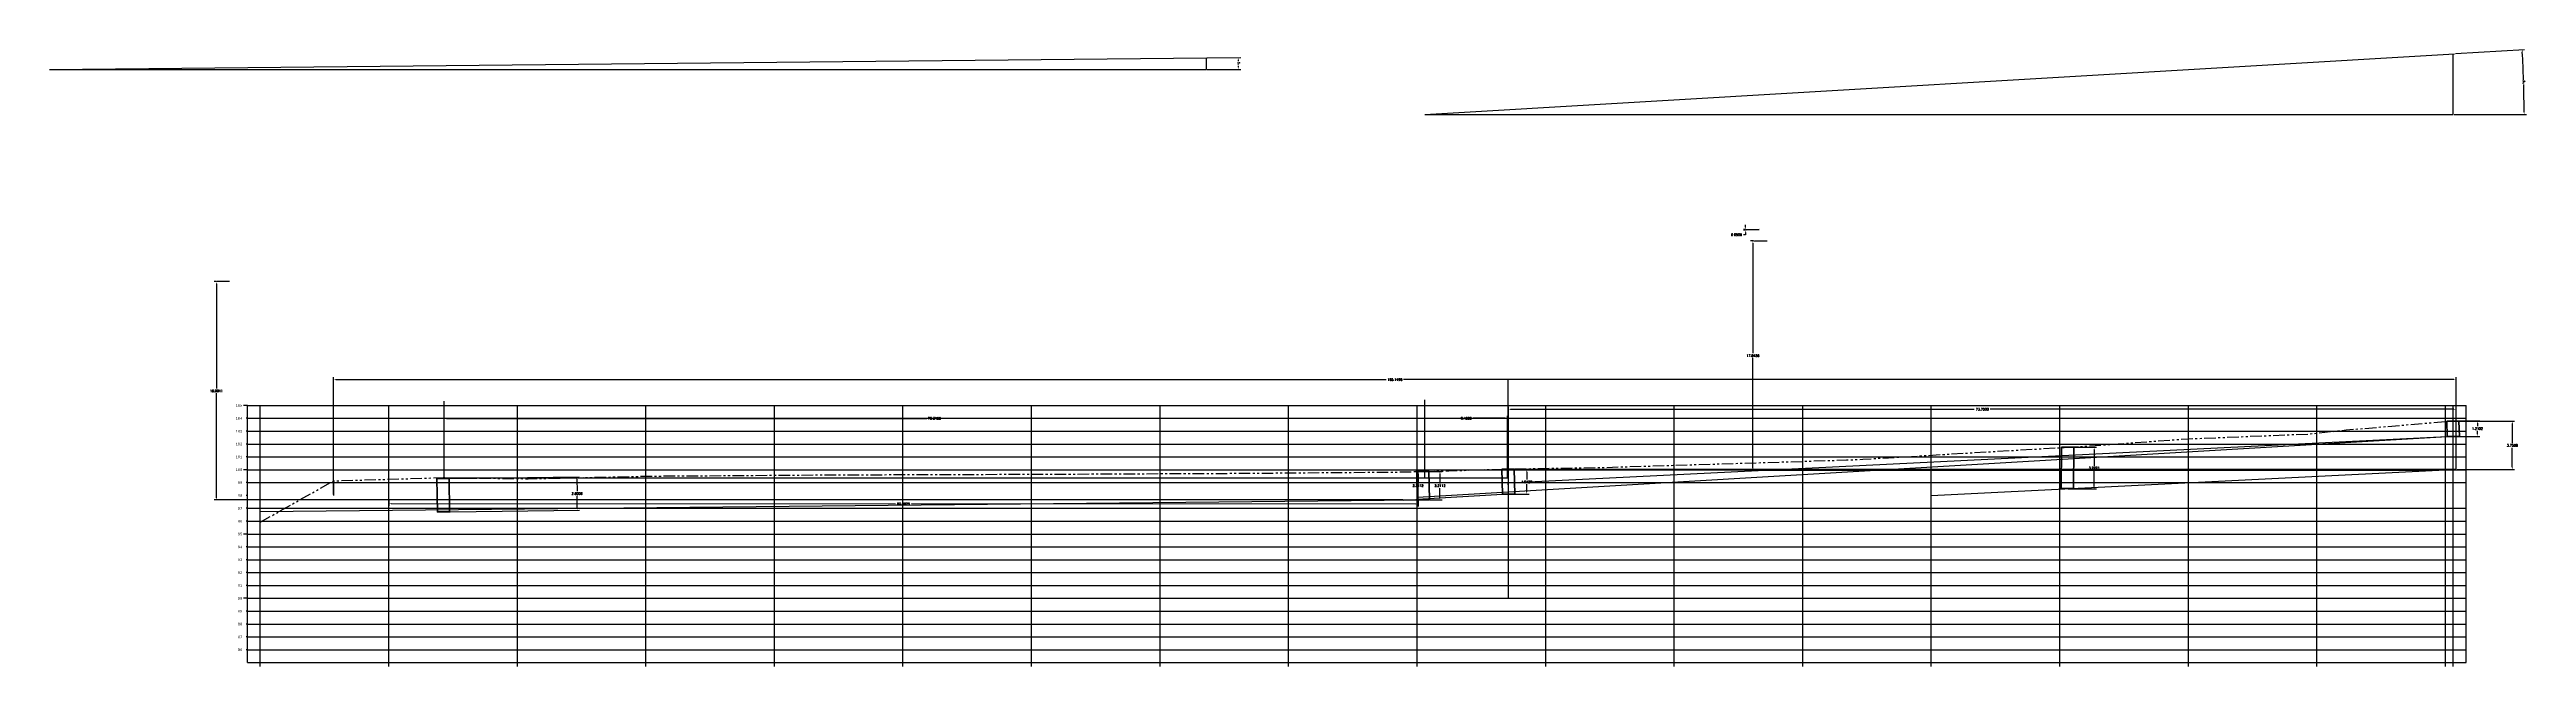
# Model space of a CAD drawing. Header units: metres. Extents: x 0 to 1752, y 632 to 1210.
# Drawn here: x 1338.5 to 1531.2, y 1116.1 to 1164 of the extents above; entities that cross this region are included whole.
import ezdxf
from ezdxf.enums import TextEntityAlignment as Align

# ---------------------------------------------------------------- set-up
doc = ezdxf.new("R2010")
doc.units = ezdxf.units.M
doc.header["$PDMODE"] = 32
doc.header["$PDSIZE"] = 0.2
doc.linetypes.add('SECCION1', pattern=[0.895, 0.45, -0.095, 0.08, -0.095, 0.08, -0.095])
doc.linetypes.add('SECCION3', pattern=[1.79, 0.9, -0.19, 0.16, -0.19, 0.16, -0.19])
for name, color, linetype in [('CVL_PERF', 2, 'SECCION1'), ('CVL_PERF_CUAD', 1, 'Continuous'), ('CVL_PERF_RET', 8, 'Continuous'), ('CVL_PERF_TX', 2, 'Continuous')]:
    doc.layers.add(name, color=color, linetype=linetype)
doc.styles.add('MONOTXT4', font='monotxt4.shx')
doc.styles.get("Standard").update_dxf_attribs({"font": 'simplex.shx'})
doc.dimstyles.get("Standard").update_dxf_attribs({"dimtxt": 0.18, "dimasz": 0.18, "dimexe": 0.18, "dimexo": 0.0625, "dimgap": 0.09, "dimtad": 0, "dimtih": 1, "dimtoh": 1, "dimdec": 4, "dimzin": 0, "dimdsep": 46, "dimtxsty": 'Standard', "dimcen": 0.09, "dimadec": 0, "dimazin": 0, "dimtfac": 1, "dimtdec": 4, "dimtofl": 0, "dimtmove": 0, "dimatfit": 3, "dimfxl": 1, "dimtolj": 1, "dimtzin": 0, "dimarcsym": 0})

# ---------------------------------------------------------------- blocks, each defined once
blk = doc.blocks.new('*D71')
at = {"color": 0, "lineweight": -2, "transparency": 16777216}
for p, q in [((1525.56, 1135.17), (1527.56, 1135.17)), ((1527.38, 1134.99), (1527.38, 1134.75)), ((1525.56, 1133.96), (1527.56, 1133.96)), ((1527.38, 1134.14), (1527.38, 1134.39))]:
    blk.add_line(p, q, dxfattribs=at)
at = {"color": 0, "lineweight": 25, "transparency": 16777216}
for points in [[(1527.35, 1134.99), (1527.41, 1134.99), (1527.38, 1135.17)], [(1527.35, 1134.14), (1527.41, 1134.14), (1527.38, 1133.96)]]:
    blk.add_solid(points, dxfattribs=at)
at = {"layer": 'Defpoints', "color": 0, "lineweight": 25, "transparency": 16777216}
for p in [(1525.5, 1135.17), (1525.5, 1133.96), (1527.38, 1133.96)]:
    blk.add_point(p, dxfattribs=at)
at = {"color": 0, "transparency": 16777216, "insert": (1527.38, 1134.57), "char_height": 0.18, "attachment_point": 5}
blk.add_mtext('\\A1;1.2102', dxfattribs=at)
blk = doc.blocks.new('*D74')
at = {"color": 0, "lineweight": -2, "transparency": 16777216}
for p, q in [((1360.58, 1129.43), (1360.58, 1138.56)), ((1360.76, 1138.38), (1442.49, 1138.38)), ((1525.55, 1138.38), (1443.83, 1138.38)), ((1525.73, 1131.44), (1525.73, 1138.56))]:
    blk.add_line(p, q, dxfattribs=at)
at = {"color": 0, "lineweight": 25, "transparency": 16777216}
for points in [[(1360.76, 1138.41), (1360.76, 1138.35), (1360.58, 1138.38)], [(1525.55, 1138.41), (1525.55, 1138.35), (1525.73, 1138.38)]]:
    blk.add_solid(points, dxfattribs=at)
at = {"layer": 'Defpoints', "color": 0, "lineweight": 25, "transparency": 16777216}
for p in [(1525.73, 1138.38), (1525.73, 1131.38), (1360.58, 1129.36)]:
    blk.add_point(p, dxfattribs=at)
at = {"color": 0, "transparency": 16777216, "insert": (1443.16, 1138.38), "char_height": 0.18, "attachment_point": 5}
blk.add_mtext('\\A1;165.1496', dxfattribs=at)
blk = doc.blocks.new('*D76')
at = {"color": 0, "lineweight": -2, "transparency": 16777216}
for p, q in [((1451.98, 1131.44), (1451.98, 1136.25)), ((1452.16, 1136.07), (1488.24, 1136.07)), ((1525.55, 1136.07), (1489.48, 1136.07)), ((1525.73, 1131.44), (1525.73, 1136.25))]:
    blk.add_line(p, q, dxfattribs=at)
at = {"color": 0, "lineweight": 25, "transparency": 16777216}
for points in [[(1452.16, 1136.1), (1452.16, 1136.04), (1451.98, 1136.07)], [(1525.55, 1136.1), (1525.55, 1136.04), (1525.73, 1136.07)]]:
    blk.add_solid(points, dxfattribs=at)
at = {"layer": 'Defpoints', "color": 0, "lineweight": 25, "transparency": 16777216}
for p in [(1451.98, 1136.07), (1451.98, 1131.38), (1525.73, 1131.38)]:
    blk.add_point(p, dxfattribs=at)
at = {"color": 0, "transparency": 16777216, "insert": (1488.86, 1136.07), "char_height": 0.18, "attachment_point": 5}
blk.add_mtext('\\A1;73.7500', dxfattribs=at)
blk = doc.blocks.new('*D77')
at = {"color": 0, "lineweight": -2, "transparency": 16777216}
for p, q in [((1445.5, 1130.76), (1445.5, 1135.55)), ((1445.68, 1135.37), (1448.18, 1135.37)), ((1451.75, 1135.37), (1449.25, 1135.37)), ((1451.93, 1130.76), (1451.93, 1135.55))]:
    blk.add_line(p, q, dxfattribs=at)
at = {"color": 0, "lineweight": 25, "transparency": 16777216}
for points in [[(1445.68, 1135.4), (1445.68, 1135.34), (1445.5, 1135.37)], [(1451.75, 1135.4), (1451.75, 1135.34), (1451.93, 1135.37)]]:
    blk.add_solid(points, dxfattribs=at)
at = {"layer": 'Defpoints', "color": 0, "lineweight": 25, "transparency": 16777216}
for p in [(1445.5, 1135.37), (1445.5, 1130.7), (1451.93, 1130.7)]:
    blk.add_point(p, dxfattribs=at)
at = {"color": 0, "transparency": 16777216, "insert": (1448.71, 1135.37), "char_height": 0.18, "attachment_point": 5}
blk.add_mtext('\\A1;6.4300', dxfattribs=at)
blk = doc.blocks.new('*D78')
at = {"color": 0, "lineweight": -2, "transparency": 16777216}
for p, q in [((1369.19, 1130.76), (1369.19, 1135.53)), ((1369.37, 1135.35), (1406.74, 1135.35)), ((1445.32, 1135.35), (1407.95, 1135.35)), ((1445.5, 1130.76), (1445.5, 1135.53))]:
    blk.add_line(p, q, dxfattribs=at)
at = {"color": 0, "lineweight": 25, "transparency": 16777216}
for points in [[(1369.37, 1135.38), (1369.37, 1135.32), (1369.19, 1135.35)], [(1445.32, 1135.38), (1445.32, 1135.32), (1445.5, 1135.35)]]:
    blk.add_solid(points, dxfattribs=at)
at = {"layer": 'Defpoints', "color": 0, "lineweight": 25, "transparency": 16777216}
for p in [(1369.19, 1135.35), (1369.19, 1130.7), (1445.5, 1130.7)]:
    blk.add_point(p, dxfattribs=at)
at = {"color": 0, "transparency": 16777216, "insert": (1407.34, 1135.35), "char_height": 0.18, "attachment_point": 5}
blk.add_mtext('\\A1;76.3100', dxfattribs=at)
blk = doc.blocks.new('*D79')
at = {"color": 0, "lineweight": -2, "transparency": 16777216}
for p, q in [((1525.56, 1135.13), (1530.27, 1135.13)), ((1530.09, 1134.95), (1530.09, 1133.43)), ((1530.09, 1131.56), (1530.09, 1133.07)), ((1525.79, 1131.38), (1530.27, 1131.38))]:
    blk.add_line(p, q, dxfattribs=at)
at = {"color": 0, "lineweight": 25, "transparency": 16777216}
for points in [[(1530.06, 1134.95), (1530.12, 1134.95), (1530.09, 1135.13)], [(1530.06, 1131.56), (1530.12, 1131.56), (1530.09, 1131.38)]]:
    blk.add_solid(points, dxfattribs=at)
at = {"layer": 'Defpoints', "color": 0, "lineweight": 25, "transparency": 16777216}
for p in [(1525.5, 1135.13), (1525.73, 1131.38), (1530.09, 1131.38)]:
    blk.add_point(p, dxfattribs=at)
at = {"color": 0, "lineweight": 30, "transparency": 16777216, "insert": (1530.09, 1133.25), "char_height": 0.18, "attachment_point": 5}
blk.add_mtext('\\A1;3.7568', dxfattribs=at)
blk = doc.blocks.new('*D80')
at = {"color": 0, "lineweight": -2, "transparency": 16777216}
for p, q in [((1452.15, 1131.38), (1453.6, 1131.38)), ((1453.42, 1131.2), (1453.42, 1130.6)), ((1452.15, 1129.46), (1453.6, 1129.46)), ((1453.42, 1129.64), (1453.42, 1130.24))]:
    blk.add_line(p, q, dxfattribs=at)
at = {"color": 0, "lineweight": 25, "transparency": 16777216}
for points in [[(1453.39, 1131.2), (1453.45, 1131.2), (1453.42, 1131.38)], [(1453.39, 1129.64), (1453.45, 1129.64), (1453.42, 1129.46)]]:
    blk.add_solid(points, dxfattribs=at)
at = {"layer": 'Defpoints', "color": 0, "lineweight": 25, "transparency": 16777216}
for p in [(1452.08, 1131.38), (1452.08, 1129.46), (1453.42, 1129.46)]:
    blk.add_point(p, dxfattribs=at)
at = {"color": 0, "lineweight": 25, "transparency": 16777216, "insert": (1453.42, 1130.42), "char_height": 0.18, "attachment_point": 5}
blk.add_mtext('\\A1;1.9127', dxfattribs=at)
blk = doc.blocks.new('*D81')
at = {"color": 0, "lineweight": -2, "transparency": 16777216}
for p, q in [((1445.87, 1131.23), (1446.85, 1131.23)), ((1446.67, 1131.05), (1446.67, 1130.3)), ((1446.67, 1129.2), (1446.67, 1129.94)), ((1445.91, 1129.02), (1446.85, 1129.02))]:
    blk.add_line(p, q, dxfattribs=at)
at = {"color": 0, "lineweight": 25, "transparency": 16777216}
for points in [[(1446.64, 1131.05), (1446.7, 1131.05), (1446.67, 1131.23)], [(1446.64, 1129.2), (1446.7, 1129.2), (1446.67, 1129.02)]]:
    blk.add_solid(points, dxfattribs=at)
at = {"layer": 'Defpoints', "color": 0, "lineweight": 25, "transparency": 16777216}
for p in [(1445.81, 1131.23), (1445.85, 1129.02), (1446.67, 1129.02)]:
    blk.add_point(p, dxfattribs=at)
at = {"color": 0, "lineweight": 25, "transparency": 16777216, "insert": (1446.67, 1130.12), "char_height": 0.18, "attachment_point": 5}
blk.add_mtext('\\A1;2.2112', dxfattribs=at)
blk = doc.blocks.new('*D82')
at = {"color": 0, "lineweight": -2, "transparency": 16777216}
for p, q in [((1444.91, 1131.23), (1444.79, 1131.23)), ((1444.97, 1131.05), (1444.97, 1130.3)), ((1444.98, 1129.2), (1444.97, 1129.94)), ((1444.91, 1129.02), (1444.8, 1129.02))]:
    blk.add_line(p, q, dxfattribs=at)
at = {"color": 0, "lineweight": 25, "transparency": 16777216}
for points in [[(1445, 1131.05), (1444.94, 1131.05), (1444.97, 1131.23)], [(1445.01, 1129.2), (1444.95, 1129.2), (1444.98, 1129.02)]]:
    blk.add_solid(points, dxfattribs=at)
at = {"layer": 'Defpoints', "color": 0, "lineweight": 25, "transparency": 16777216}
for p in [(1444.97, 1131.23), (1444.98, 1129.02), (1444.98, 1129.02)]:
    blk.add_point(p, dxfattribs=at)
at = {"color": 0, "lineweight": 25, "transparency": 16777216, "insert": (1444.97, 1130.12), "char_height": 0.18, "attachment_point": 5}
blk.add_mtext('\\A1;2.2112', dxfattribs=at)
blk = doc.blocks.new('*D83')
at = {"color": 0, "lineweight": -2, "transparency": 16777216}
for p, q in [((1364.89, 1128.99), (1364.89, 1128.55)), ((1365.07, 1128.73), (1404.31, 1128.71)), ((1444.8, 1128.69), (1405.56, 1128.71)), ((1444.98, 1128.95), (1444.98, 1128.51))]:
    blk.add_line(p, q, dxfattribs=at)
at = {"color": 0, "lineweight": 25, "transparency": 16777216}
for points in [[(1365.07, 1128.76), (1365.07, 1128.7), (1364.89, 1128.73)], [(1444.8, 1128.72), (1444.8, 1128.66), (1444.98, 1128.69)]]:
    blk.add_solid(points, dxfattribs=at)
at = {"layer": 'Defpoints', "color": 0, "lineweight": 25, "transparency": 16777216}
for p in [(1364.89, 1129.05), (1444.98, 1129.02), (1444.98, 1128.69)]:
    blk.add_point(p, dxfattribs=at)
at = {"color": 0, "lineweight": 25, "transparency": 16777216, "insert": (1404.93, 1128.71), "char_height": 0.18, "attachment_point": 5}
blk.add_mtext('\\A1;80.0825', dxfattribs=at)
blk = doc.blocks.new('*D84')
at = {"color": 0, "lineweight": -2, "transparency": 16777216}
for p, q in [((1369.65, 1130.68), (1379.7, 1130.82)), ((1379.52, 1130.63), (1379.54, 1129.69)), ((1379.55, 1128.39), (1379.54, 1129.33)), ((1369.69, 1128.08), (1379.74, 1128.22))]:
    blk.add_line(p, q, dxfattribs=at)
at = {"color": 0, "lineweight": 25, "transparency": 16777216}
for points in [[(1379.55, 1130.63), (1379.49, 1130.63), (1379.52, 1130.81)], [(1379.58, 1128.39), (1379.52, 1128.39), (1379.56, 1128.21)]]:
    blk.add_solid(points, dxfattribs=at)
at = {"layer": 'Defpoints', "color": 0, "lineweight": 25, "transparency": 16777216}
for p in [(1369.59, 1130.68), (1369.63, 1128.08), (1379.56, 1128.21)]:
    blk.add_point(p, dxfattribs=at)
at = {"color": 0, "lineweight": 25, "transparency": 16777216, "insert": (1379.54, 1129.51), "char_height": 0.18, "attachment_point": 5}
blk.add_mtext('\\A1;2.6006', dxfattribs=at)
blk = doc.blocks.new('*D99')
at = {"layer": 'CVL_PERF_CUAD', "color": 0, "lineweight": -2, "transparency": 16777216}
for p, q in [((1351.44, 1146), (1351.3, 1146)), ((1351.48, 1145.82), (1351.48, 1137.68)), ((1351.48, 1129.19), (1351.48, 1137.32)), ((1443.79, 1129.01), (1351.3, 1129.01))]:
    blk.add_line(p, q, dxfattribs=at)
at = {"layer": 'CVL_PERF_CUAD', "color": 0, "lineweight": 25, "transparency": 16777216}
for points in [[(1351.45, 1145.82), (1351.51, 1145.82), (1351.48, 1146)], [(1351.45, 1129.19), (1351.51, 1129.19), (1351.48, 1129.01)]]:
    blk.add_solid(points, dxfattribs=at)
at = {"layer": 'Defpoints', "color": 0, "lineweight": 25, "transparency": 16777216}
for p in [(1351.5, 1146), (1351.48, 1129.01), (1443.85, 1129.01)]:
    blk.add_point(p, dxfattribs=at)
at = {"layer": 'CVL_PERF_CUAD', "color": 0, "lineweight": 25, "transparency": 16777216, "insert": (1351.48, 1137.5), "char_height": 0.18, "attachment_point": 5}
blk.add_mtext('\\A1;16.9941', dxfattribs=at)
blk = doc.blocks.new('*D101')
at = {"layer": 'CVL_PERF_CUAD', "color": 0, "lineweight": -2, "transparency": 16777216}
for p, q in [((1471.07, 1149.16), (1470.83, 1149.16)), ((1471.01, 1148.98), (1471.01, 1140.42)), ((1471.01, 1131.49), (1471.01, 1140.06)), ((1523.83, 1131.31), (1470.83, 1131.31))]:
    blk.add_line(p, q, dxfattribs=at)
at = {"layer": 'CVL_PERF_CUAD', "color": 0, "lineweight": 25, "transparency": 16777216}
for points in [[(1470.98, 1148.98), (1471.04, 1148.98), (1471.01, 1149.16)], [(1470.98, 1131.49), (1471.04, 1131.49), (1471.01, 1131.31)]]:
    blk.add_solid(points, dxfattribs=at)
at = {"layer": 'Defpoints', "color": 0, "lineweight": 25, "transparency": 16777216}
for p in [(1471.13, 1149.16), (1471.01, 1131.31), (1523.89, 1131.31)]:
    blk.add_point(p, dxfattribs=at)
at = {"layer": 'CVL_PERF_CUAD', "color": 0, "lineweight": 25, "transparency": 16777216, "insert": (1471.01, 1140.24), "char_height": 0.18, "attachment_point": 5}
blk.add_mtext('\\A1;17.8458', dxfattribs=at)
blk = doc.blocks.new('*D102')
at = {"layer": 'CVL_PERF_CUAD', "color": 0, "lineweight": -2, "transparency": 16777216}
for p, q in [((1495.54, 1133.11), (1497.74, 1133.11)), ((1497.56, 1132.93), (1497.56, 1131.68)), ((1497.56, 1130.07), (1497.56, 1131.32)), ((1495.54, 1129.89), (1497.74, 1129.89))]:
    blk.add_line(p, q, dxfattribs=at)
at = {"layer": 'CVL_PERF_CUAD', "color": 0, "lineweight": 25, "transparency": 16777216}
for points in [[(1497.53, 1132.93), (1497.59, 1132.93), (1497.56, 1133.11)], [(1497.53, 1130.07), (1497.59, 1130.07), (1497.56, 1129.89)]]:
    blk.add_solid(points, dxfattribs=at)
at = {"layer": 'Defpoints', "color": 0, "lineweight": 25, "transparency": 16777216}
for p in [(1495.48, 1133.11), (1497.56, 1133.11), (1495.48, 1129.89)]:
    blk.add_point(p, dxfattribs=at)
at = {"layer": 'CVL_PERF_CUAD', "color": 0, "lineweight": 25, "transparency": 16777216, "insert": (1497.56, 1131.5), "char_height": 0.18, "attachment_point": 5}
blk.add_mtext('\\A1;3.2221', dxfattribs=at)
blk = doc.blocks.new('*D98')
at = {"layer": 'CVL_PERF_CUAD', "color": 0, "lineweight": -2, "transparency": 16777216}
for p, q in [((1470.45, 1150.23), (1470.45, 1150.41)), ((1470.44, 1150.05), (1470.27, 1150.05)), ((1470.44, 1150), (1470.27, 1150)), ((1470.45, 1149.64), (1470.27, 1149.64)), ((1470.45, 1149.82), (1470.45, 1149.64))]:
    blk.add_line(p, q, dxfattribs=at)
at = {"layer": 'CVL_PERF_CUAD', "color": 0, "lineweight": 25, "transparency": 16777216}
for points in [[(1470.42, 1150.23), (1470.48, 1150.23), (1470.45, 1150.05)], [(1470.42, 1149.82), (1470.48, 1149.82), (1470.45, 1150)]]:
    blk.add_solid(points, dxfattribs=at)
at = {"layer": 'Defpoints', "color": 0, "lineweight": 25, "transparency": 16777216}
for p in [(1470.45, 1150), (1470.5, 1150.05), (1470.5, 1150)]:
    blk.add_point(p, dxfattribs=at)
at = {"layer": 'CVL_PERF_CUAD', "color": 0, "lineweight": 25, "transparency": 16777216, "insert": (1469.74, 1149.64), "char_height": 0.18, "attachment_point": 5}
blk.add_mtext('\\A1;0.0509', dxfattribs=at)
blk = doc.blocks.new('*D91')
at = {"layer": 'CVL_PERF_CUAD', "color": 0, "lineweight": -2, "transparency": 16777216}
for p, q in [((1525.66, 1163.73), (1531.04, 1164.05)), ((1525.56, 1159), (1531.19, 1159))]:
    blk.add_line(p, q, dxfattribs=at)
for start, end in [(1.8089, 3.2559), (0.1206, 1.5676)]:
    blk.add_arc((1445.5, 1159), 85.51, start, end, dxfattribs=at)
at = {"layer": 'CVL_PERF_CUAD', "color": 0, "lineweight": 25, "transparency": 16777216}
for points in [[(1530.85, 1163.86), (1530.91, 1163.86), (1530.86, 1164.04)], [(1531.04, 1159.18), (1530.98, 1159.18), (1531.01, 1159)]]:
    blk.add_solid(points, dxfattribs=at)
at = {"layer": 'Defpoints', "color": 0, "lineweight": 25, "transparency": 16777216}
for p in [(1525.6, 1163.73), (1531, 1160.68), (1445.5, 1159), (1445.5, 1159), (1525.5, 1159)]:
    blk.add_point(p, dxfattribs=at)
at = {"layer": 'CVL_PERF_CUAD', "color": 0, "lineweight": 25, "transparency": 16777216, "insert": (1530.98, 1161.52), "char_height": 0.18, "attachment_point": 5}
blk.add_mtext('\\A1;3°', dxfattribs=at)
blk = doc.blocks.new('*D92')
at = {"layer": 'CVL_PERF_CUAD', "color": 0, "lineweight": -2, "transparency": 16777216}
for p, q in [((1428.56, 1163.4), (1431.18, 1163.43)), ((1428.56, 1162.5), (1431.18, 1162.5))]:
    blk.add_line(p, q, dxfattribs=at)
for start, end in [(0.398, 0.4614), (0.1115, 0.175)]:
    blk.add_arc((1338.5, 1162.5), 92.5, start, end, dxfattribs=at)
at = {"layer": 'CVL_PERF_CUAD', "color": 0, "lineweight": 25, "transparency": 16777216}
for points in [[(1430.97, 1163.24), (1431.03, 1163.25), (1431, 1163.42)], [(1431.03, 1162.68), (1430.97, 1162.68), (1431, 1162.5)]]:
    blk.add_solid(points, dxfattribs=at)
at = {"layer": 'Defpoints', "color": 0, "lineweight": 25, "transparency": 16777216}
for p in [(1338.5, 1162.5), (1338.5, 1162.5), (1428.5, 1163.4), (1428.5, 1162.5), (1431, 1162.81)]:
    blk.add_point(p, dxfattribs=at)
at = {"layer": 'CVL_PERF_CUAD', "color": 0, "lineweight": 25, "transparency": 16777216, "insert": (1431, 1162.96), "char_height": 0.18, "attachment_point": 5}
blk.add_mtext('\\A1;1°', dxfattribs=at)

msp = doc.modelspace()

# ---------------------------------------------------------------- linework, layer by layer
at = {"color": 244, "lineweight": 25, "true_color": 0x991b1e, "flags": 128}
for points in [[(1338.5, 1162.5), (1428.49883, 1163.39999)], [(1354.89287, 1128.11602), (1444.8917, 1129.01601)]]:
    msp.add_lwpolyline(points, dxfattribs=at)
at = {"color": 2, "lineweight": 25, "true_color": 0xf1eb1f, "flags": 128}
for points in [[(1445.5, 1159), (1525.59695, 1163.72572)], [(1444.92711, 1129.23474), (1525.02406, 1133.96046)]]:
    msp.add_lwpolyline(points, dxfattribs=at)
at = {"color": 114, "lineweight": 30, "true_color": 0x139b48, "flags": 128}
for points in [[(1525.73156, 1131.37611), (1451.98156, 1131.37611), (1451.98156, 1138.37611)], [(1445.49976, 1130.70152), (1369.18976, 1130.70152), (1369.18976, 1136.70152)], [(1451.92976, 1130.70152), (1445.49976, 1130.70152), (1445.49976, 1136.79773)]]:
    msp.add_lwpolyline(points, dxfattribs=at)
at = {"lineweight": 25, "flags": 128}
for points in [[(1451.98156, 1136.25181), (1451.98156, 1121.36264)], [(1451.98156, 1130.34997), (1525.02406, 1133.96046)], [(1364.89287, 1129.05347), (1444.97538, 1129.01601), (1444.97421, 1131.22723)], [(1451.98156, 1131.40291), (1451.98156, 1130.19997), (1451.98156, 1130.34997)]]:
    msp.add_lwpolyline(points, dxfattribs=at)
at = {"color": 242, "lineweight": 70, "true_color": 0xcd2027}
for points in [[(1524.98982, 1135.13291), (1525.94395, 1135.13291), (1525.97819, 1133.96046), (1525.02406, 1133.96046)], [(1495.02487, 1133.12315), (1495.979, 1133.12315), (1495.95534, 1129.89191), (1495.00121, 1129.89191)], [(1444.85746, 1131.22723), (1445.81159, 1131.22723), (1445.84583, 1129.01601), (1444.8917, 1129.01601)], [(1451.49236, 1131.40291), (1452.44649, 1131.40291), (1452.48074, 1129.46343), (1451.52661, 1129.46343)], [(1368.63807, 1130.68111), (1369.5922, 1130.68111), (1369.62716, 1128.08071), (1368.67303, 1128.08071)]]:
    msp.add_lwpolyline(points, close=True, dxfattribs=at)
at = {"flags": 128}
for points in [[(1526.50113, 1131.36264), (1527.50113, 1131.38264)], [(1526.50113, 1131.36264), (1527.50113, 1131.38264)], [(1360.58196, 1130.49664), (1360.58196, 1129.36264)]]:
    msp.add_lwpolyline(points, dxfattribs=at)
at = {"color": 6, "lineweight": 25, "flags": 128}
msp.add_lwpolyline([(1444.89287, 1129.07204), (1451.52661, 1129.46343)], dxfattribs=at)
at = {"layer": 'CVL_PERF', "color": 2, "linetype": 'SECCION3', "flags": 128}
msp.add_lwpolyline([(1354.89287, 1127.28064), (1360.58196, 1130.49664), (1369.11514, 1130.74964), (1375.725, 1130.66364), (1385.27336, 1130.86964), (1399.11164, 1130.96664), (1414.23465, 1131.01364), (1429.76709, 1131.08064), (1442.83076, 1131.17667), (1447.35997, 1131.27164), (1450.33096, 1131.37894), (1454.53145, 1131.46692), (1459.66195, 1131.54964), (1478.30206, 1132.12196), (1479.5544, 1132.18364), (1497.11442, 1133.20964), (1504.85735, 1133.76864), (1514.29751, 1134.14764), (1517.16156, 1134.45864), (1525.50113, 1135.17064)], dxfattribs=at)
at = {"layer": 'CVL_PERF_CUAD', "color": 8, "linetype": 'Continuous'}
for p, q in [((1353.89287, 1136.36264), (1353.59287, 1136.36264)), ((1353.89287, 1135.36264), (1353.79287, 1135.36264)), ((1353.89287, 1134.36264), (1353.79287, 1134.36264)), ((1353.89287, 1133.36264), (1353.79287, 1133.36264)), ((1353.89287, 1131.36264), (1353.59287, 1131.36264)), ((1353.89287, 1132.36264), (1353.79287, 1132.36264)), ((1353.89287, 1130.36264), (1353.79287, 1130.36264)), ((1353.89287, 1129.36264), (1353.79287, 1129.36264)), ((1353.89287, 1128.36264), (1353.79287, 1128.36264)), ((1353.89287, 1127.36264), (1353.79287, 1127.36264)), ((1353.89287, 1126.36264), (1353.59287, 1126.36264)), ((1353.89287, 1125.36264), (1353.79287, 1125.36264)), ((1353.89287, 1124.36264), (1353.79287, 1124.36264)), ((1353.89287, 1123.36264), (1353.79287, 1123.36264)), ((1353.89287, 1122.36264), (1353.79287, 1122.36264)), ((1353.89287, 1121.36264), (1353.59287, 1121.36264)), ((1353.89287, 1120.36264), (1353.79287, 1120.36264)), ((1353.89287, 1119.36264), (1353.79287, 1119.36264)), ((1353.89287, 1118.36264), (1353.79287, 1118.36264)), ((1353.89287, 1117.36264), (1353.79287, 1117.36264))]:
    msp.add_line(p, q, dxfattribs=at)
at = {"layer": 'CVL_PERF_CUAD', "color": 1, "linetype": 'Continuous'}
for p, q in [((1353.89287, 1116.36264), (1353.89287, 1136.36264)), ((1353.89287, 1136.36264), (1526.50113, 1136.36264)), ((1526.50113, 1116.36264), (1526.50113, 1136.36264)), ((1353.89287, 1116.36264), (1526.50113, 1116.36264))]:
    msp.add_line(p, q, dxfattribs=at)
at = {"layer": 'CVL_PERF_CUAD', "lineweight": 25, "flags": 128}
for points in [[(1338.5, 1162.5), (1428.5, 1162.5), (1428.49883, 1163.39999)], [(1445.5, 1159), (1525.5, 1159), (1525.5, 1163.72)], [(1470.5, 1150), (1470.5, 1150.0509), (1471.5, 1150.0509)], [(1471.5, 1150.0509), (1470.5, 1150)], [(1471.12971, 1149.10846), (1471.12971, 1149.15846), (1472.12971, 1149.15846)], [(1484.89287, 1129.36264), (1524.89287, 1131.36264)], [(1443.85413, 1129.00594), (1444.85413, 1129.01594)]]:
    msp.add_lwpolyline(points, dxfattribs=at)
at = {"layer": 'CVL_PERF_CUAD', "color": 114, "lineweight": 25, "true_color": 0x139b48, "flags": 128}
msp.add_lwpolyline([(1352.5, 1146), (1351.5, 1146), (1351.5, 1145.99)], dxfattribs=at)
at = {"layer": 'CVL_PERF_RET', "color": 8, "linetype": 'Continuous'}
for p, q in [((1353.89287, 1135.36264), (1526.50113, 1135.36264)), ((1354.89287, 1116.06264), (1354.89287, 1136.36264)), ((1364.89287, 1116.06264), (1364.89287, 1136.36264)), ((1374.89287, 1116.06264), (1374.89287, 1136.36264)), ((1384.89287, 1116.06264), (1384.89287, 1136.36264)), ((1394.89287, 1116.06264), (1394.89287, 1136.36264)), ((1404.89287, 1116.06264), (1404.89287, 1136.36264)), ((1414.89287, 1116.06264), (1414.89287, 1136.36264)), ((1424.89287, 1116.06264), (1424.89287, 1136.36264)), ((1434.89287, 1116.06264), (1434.89287, 1136.36264)), ((1444.89287, 1116.06264), (1444.89287, 1136.36264)), ((1454.89287, 1116.06264), (1454.89287, 1136.36264)), ((1464.89287, 1116.06264), (1464.89287, 1136.36264)), ((1474.89287, 1116.06264), (1474.89287, 1136.36264)), ((1484.89287, 1116.06264), (1484.89287, 1136.36264)), ((1494.89287, 1116.06264), (1494.89287, 1136.36264)), ((1504.89287, 1116.06264), (1504.89287, 1136.36264)), ((1514.89287, 1116.06264), (1514.89287, 1136.36264)), ((1524.89287, 1116.06264), (1524.89287, 1136.36264)), ((1525.50113, 1116.06264), (1525.50113, 1136.36264)), ((1353.89287, 1134.36264), (1526.50113, 1134.36264)), ((1353.89287, 1133.36264), (1526.50113, 1133.36264)), ((1353.89287, 1132.36264), (1526.50113, 1132.36264)), ((1353.89287, 1131.36264), (1526.50113, 1131.36264)), ((1353.89287, 1130.36264), (1526.50113, 1130.36264)), ((1353.89287, 1128.36264), (1526.50113, 1128.36264)), ((1353.89287, 1127.36264), (1526.50113, 1127.36264)), ((1353.89287, 1126.36264), (1526.50113, 1126.36264)), ((1353.89287, 1125.36264), (1526.50113, 1125.36264)), ((1353.89287, 1124.36264), (1526.50113, 1124.36264)), ((1353.89287, 1123.36264), (1526.50113, 1123.36264)), ((1353.89287, 1122.36264), (1526.50113, 1122.36264)), ((1353.89287, 1121.36264), (1526.50113, 1121.36264)), ((1353.89287, 1120.36264), (1526.50113, 1120.36264)), ((1353.89287, 1119.36264), (1526.50113, 1119.36264)), ((1353.89287, 1118.36264), (1526.50113, 1118.36264)), ((1353.89287, 1117.36264), (1526.50113, 1117.36264))]:
    msp.add_line(p, q, dxfattribs=at)

# ---------------------------------------------------------------- texts
at = {"layer": 'CVL_PERF_TX', "color": 2, "style": 'MONOTXT4'}
for s, p in [('105', (1353.49287, 1136.36264)), ('104', (1353.49287, 1135.36264)), ('103', (1353.49287, 1134.36264)), ('102', (1353.49287, 1133.36264)), ('101', (1353.49287, 1132.36264)), ('100', (1353.49287, 1131.36264)), ('99', (1353.49287, 1130.36264)), ('98', (1353.49287, 1129.36264)), ('97', (1353.49287, 1128.36264)), ('96', (1353.49287, 1127.36264)), ('95', (1353.49287, 1126.36264)), ('94', (1353.49287, 1125.36264)), ('93', (1353.49287, 1124.36264)), ('92', (1353.49287, 1123.36264)), ('91', (1353.49287, 1122.36264)), ('89', (1353.49287, 1120.36264)), ('90', (1353.49287, 1121.36264)), ('88', (1353.49287, 1119.36264)), ('87', (1353.49287, 1118.36264)), ('86', (1353.49287, 1117.36264))]:
    msp.add_text(s, height=0.2, dxfattribs=at).set_placement(p, align=Align.MIDDLE_RIGHT)

# ---------------------------------------------------------------- dimensions: what is measured, and where the dimension line sits
for base, p1, p2, picture, middle in [((1525.73156, 1138.37611), (1360.58196, 1129.36264), (1525.73156, 1131.37611), '*D74', (1443.15676, 1138.37611)), ((1369.18976, 1135.35033), (1445.49976, 1130.70152), (1369.18976, 1130.70152), '*D78', (1407.34476, 1135.35033)), ((1445.49976, 1135.37325), (1451.92976, 1130.70152), (1445.49976, 1130.70152), '*D77', (1448.71476, 1135.37325)), ((1451.98156, 1136.07181), (1525.73156, 1131.37611), (1451.98156, 1131.37611), '*D76', (1488.85656, 1136.07181))]:
    dim = msp.add_linear_dim(base=base, p1=p1, p2=p2, dimstyle='Standard')
    dim.commit()
    dim.dimension.update_dxf_attribs({"geometry": picture, "text_midpoint": middle})
dim = msp.add_linear_dim(base=(1527.38116, 1133.96046), p1=(1525.50113, 1135.17064), p2=(1525.50113, 1133.96046), angle=90, dimstyle='Standard')
dim.commit()
dim.dimension.update_dxf_attribs({"geometry": '*D71', "text_midpoint": (1527.38116, 1134.56555)})
at = {"lineweight": 30}
dim = msp.add_linear_dim(base=(1530.09117, 1131.37611), p1=(1525.50113, 1135.13291), p2=(1525.73156, 1131.37611), angle=90, dimstyle='Standard', dxfattribs=at)
dim.commit()
dim.dimension.update_dxf_attribs({"geometry": '*D79', "text_midpoint": (1530.09117, 1133.25451)})
at = {"color": 244, "lineweight": 25, "true_color": 0x991b1e}
dim = msp.add_aligned_dim(p1=(1444.97421, 1131.22723), p2=(1444.97538, 1129.01601), distance=0, dimstyle='Standard', dxfattribs=at)
dim.commit()
dim.dimension.update_dxf_attribs({"geometry": '*D82', "text_midpoint": (1444.9748, 1130.12162)})
at = {"lineweight": 25}
for base, p1, p2, picture, middle in [((1446.67152, 1129.01601), (1445.81159, 1131.22723), (1445.84583, 1129.01601), '*D81', (1446.67152, 1130.12162)), ((1453.42389, 1129.46343), (1452.08329, 1131.37611), (1452.08329, 1129.46343), '*D80', (1453.42389, 1130.41977))]:
    dim = msp.add_linear_dim(base=base, p1=p1, p2=p2, angle=90, dimstyle='Standard', dxfattribs=at)
    dim.commit()
    dim.dimension.update_dxf_attribs({"geometry": picture, "text_midpoint": middle})
for p1, p2, distance, picture, middle in [((1369.5922, 1130.68111), (1369.62716, 1128.08071), 9.93023, '*D84', (1379.53902, 1129.51438)), ((1364.89287, 1129.05347), (1444.97538, 1129.01601), -0.3271, '*D83', (1404.93397, 1128.70764))]:
    dim = msp.add_aligned_dim(p1=p1, p2=p2, distance=distance, dimstyle='Standard', dxfattribs=at)
    dim.commit()
    dim.dimension.update_dxf_attribs({"geometry": picture, "text_midpoint": middle})
at = {"layer": 'CVL_PERF_CUAD', "lineweight": 25}
for base, line1, line2, picture, middle in [((1530.99666, 1160.6797), ((1445.5, 1159), (1525.5, 1159)), ((1445.5, 1159), (1525.59695, 1163.72572)), '*D91', (1530.97604, 1161.51935)), ((1431.00084, 1162.80833), ((1338.5, 1162.5), (1428.5, 1162.5)), ((1338.5, 1162.5), (1428.49883, 1163.39999)), '*D92', (1431.0002, 1162.96249))]:
    dim = msp.add_angular_dim_2l(base=base, line1=line1, line2=line2, dimstyle='Standard', dxfattribs=at)
    dim.commit()
    dim.dimension.update_dxf_attribs({"geometry": picture, "text_midpoint": middle})
at = {"layer": 'CVL_PERF_CUAD', "color": 114, "lineweight": 25, "true_color": 0x139b48}
dim = msp.add_linear_dim(base=(1470.45312, 1150), p1=(1470.5, 1150.0509), p2=(1470.5, 1150), angle=90, dimstyle='Standard', dxfattribs=at)
dim.commit()
dim.dimension.update_dxf_attribs({"geometry": '*D98', "text_midpoint": (1469.74169, 1149.64)})
at = {"layer": 'CVL_PERF_CUAD', "lineweight": 25}
for base, p1, p2, picture, middle in [((1471.01231, 1131.31264), (1471.12971, 1149.15846), (1523.89287, 1131.31264), '*D101', (1471.01231, 1140.23555)), ((1351.48067, 1129.00594), (1351.5, 1146), (1443.85413, 1129.00594), '*D99', (1351.48067, 1137.50297)), ((1497.55617, 1133.11404), (1495.47827, 1129.89191), (1495.47827, 1133.11404), '*D102', (1497.55617, 1131.50297))]:
    dim = msp.add_linear_dim(base=base, p1=p1, p2=p2, angle=90, dimstyle='Standard', dxfattribs=at)
    dim.commit()
    dim.dimension.update_dxf_attribs({"geometry": picture, "text_midpoint": middle})

doc.saveas('drawing.dxf')
